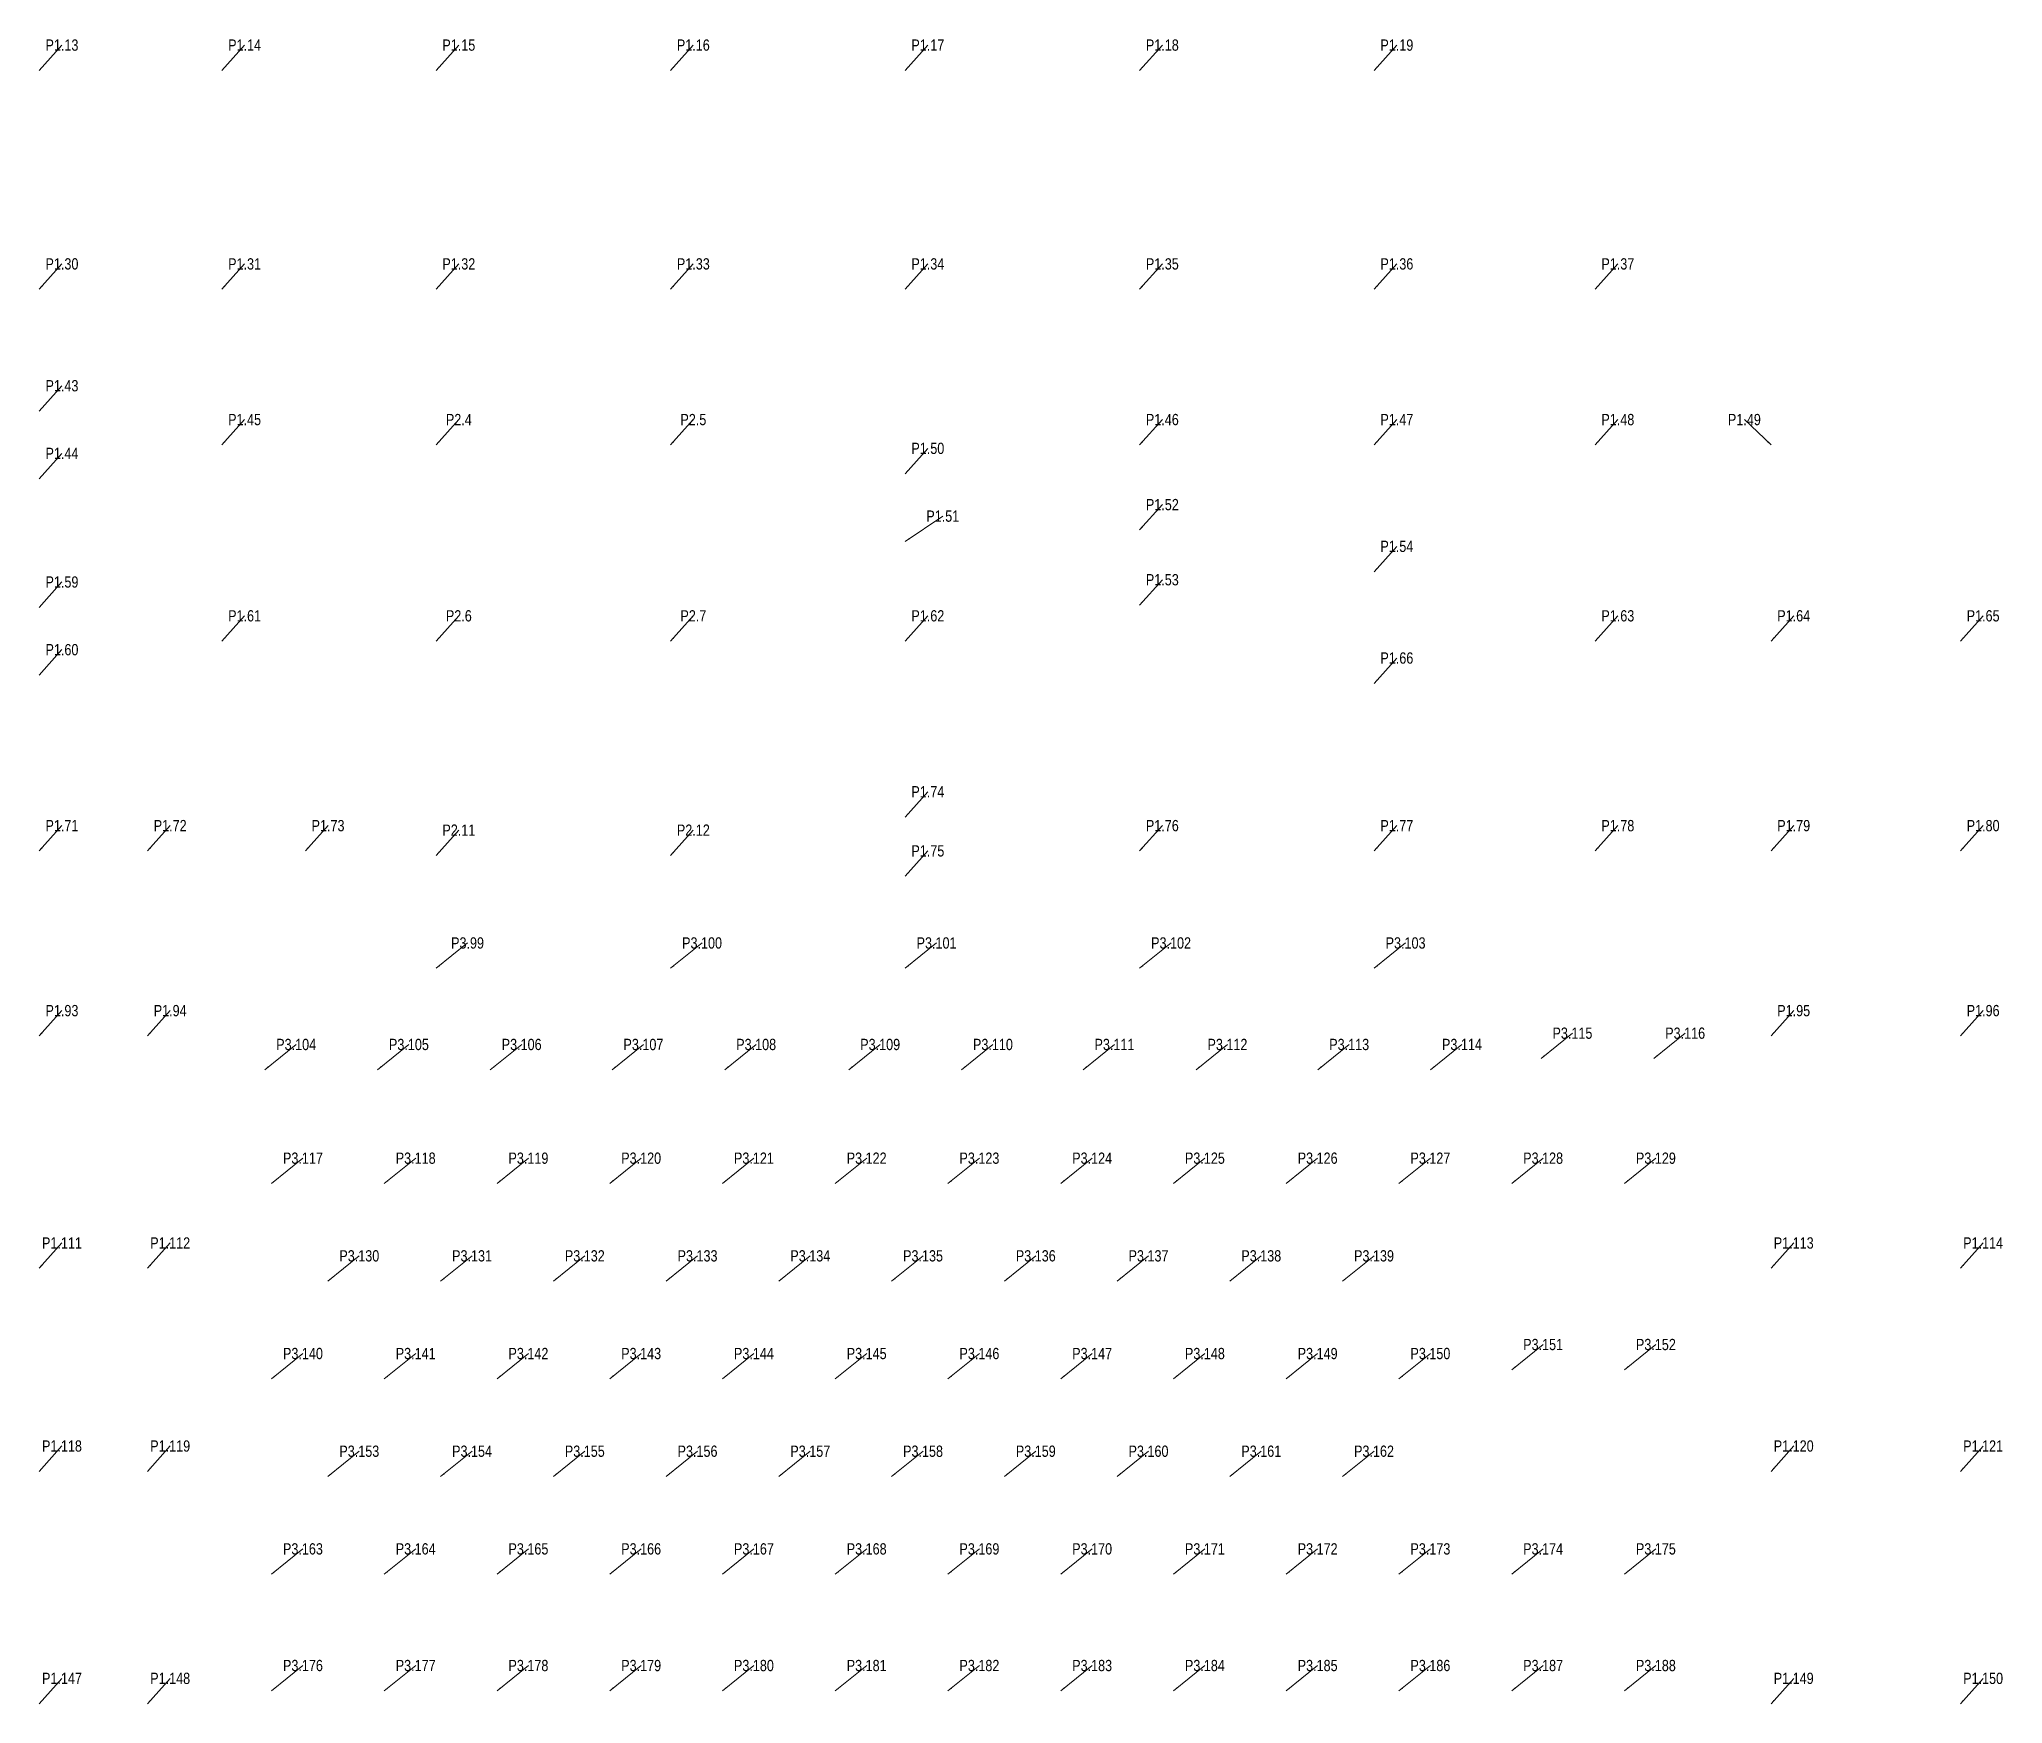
# Model space of a CAD drawing. Header units: millimetres. Extents: x -1281 to 209676, y -1281 to 87681.
# Drawn here: x 122600 to 209676, y 8900 to 82681 of the extents above; entities that cross this region are included whole.
import ezdxf
from ezdxf.enums import TextEntityAlignment as Align

# ---------------------------------------------------------------- set-up
doc = ezdxf.new("R2010")
doc.units = ezdxf.units.MM
doc.layers.get('Defpoints').update_dxf_attribs({"color": 151, "lineweight": 9})
for name, color, linetype, lineweight in [('NDC_S_ANNO', 7, 'Continuous', 20), ('NDC_S_DIM', 1, 'Continuous', 15), ('NDC_S_VN TEXT', 7, 'Continuous', 20)]:
    doc.layers.add(name, color=color, linetype=linetype, lineweight=lineweight)
doc.styles.add('ARIAL', font='arial.ttf', dxfattribs={"width": 0.8})
doc.styles.add('NDC_DIM', font='', dxfattribs={"width": 0.75})
doc.styles.get('NDC_DIM').set_extended_font_data('Dotum')
doc.dimstyles.new('NDC_dim_iso', dxfattribs={"dimtxt": 2.2, "dimasz": 1, "dimexe": 1.5, "dimexo": 2.5, "dimgap": 1, "dimtad": 1, "dimdec": 0, "dimzin": 0, "dimdsep": 46, "dimtxsty": 'NDC_DIM', "dimblk": 'DIMMARK', "dimcen": 0.09, "dimdle": 1.2, "dimclrd": 1, "dimclre": 1, "dimclrt": 3, "dimadec": 0, "dimazin": 0, "dimtfac": 1, "dimtdec": 0, "dimtix": 1, "dimtofl": 0, "dimtmove": 0, "dimatfit": 3, "dimfxl": 6, "dimfxlon": 1, "dimtolj": 1, "dimtzin": 0, "dimarcsym": 0})

# ---------------------------------------------------------------- blocks, each defined once
blk = doc.blocks.new('DIMMARK')
at = {"layer": 'NDC_S_DIM', "color": 1}
blk.add_line((-1.5, 0), (1, 0), dxfattribs=at)
at = {"layer": 'NDC_S_DIM', "color": 2, "const_width": 0.1}
blk.add_lwpolyline([(-0.42, -0.42), (0.42, 0.42)], dxfattribs=at)
blk = doc.blocks.new('*U185')
at = {"layer": 'NDC_S_ANNO', "ltscale": 0.8, "style": 'ARIAL', "width": 0.8}
blk.add_attdef('TEN', text='', height=2.5, dxfattribs=at).set_placement((5.03, 5.62), align=Align.MIDDLE_CENTER)
at = {"layer": 'NDC_S_ANNO', "ltscale": 0.8, "style": 'ARIAL', "width": 0.8, "flags": 1}
blk.add_attdef('CHU_THICH', text='', height=2.5, dxfattribs=at).set_placement((0, 0), align=Align.MIDDLE_CENTER)
at = {"layer": 'Defpoints'}
blk.add_leader([(0, 0), (5.03, 5.62)], dimstyle='NDC_dim_iso', override={"dimgap": 0.625, "dimtad": 0}, dxfattribs=at)
blk = doc.blocks.new('*U190')
at = {"layer": 'NDC_S_ANNO', "ltscale": 0.8, "style": 'ARIAL', "width": 0.8}
blk.add_attdef('TEN', text='', height=2.5, dxfattribs=at).set_placement((-5.91, 5.62), align=Align.MIDDLE_CENTER)
at = {"layer": 'NDC_S_ANNO', "ltscale": 0.8, "style": 'ARIAL', "width": 0.8, "flags": 1}
blk.add_attdef('CHU_THICH', text='', height=2.5, dxfattribs=at).set_placement((0, 0), align=Align.MIDDLE_CENTER)
at = {"layer": 'Defpoints'}
blk.add_leader([(0, 0), (-5.91, 5.62)], dimstyle='NDC_dim_iso', override={"dimgap": 0.625, "dimtad": 0}, dxfattribs=at)
blk = doc.blocks.new('*U191')
at = {"layer": 'NDC_S_ANNO', "ltscale": 0.8, "style": 'ARIAL', "width": 0.8}
blk.add_attdef('TEN', text='', height=2.5, dxfattribs=at).set_placement((8.34, 5.62), align=Align.MIDDLE_CENTER)
at = {"layer": 'NDC_S_ANNO', "ltscale": 0.8, "style": 'ARIAL', "width": 0.8, "flags": 1}
blk.add_attdef('CHU_THICH', text='', height=2.5, dxfattribs=at).set_placement((0, 0), align=Align.MIDDLE_CENTER)
at = {"layer": 'Defpoints'}
blk.add_leader([(0, 0), (8.34, 5.62)], dimstyle='NDC_dim_iso', override={"dimgap": 0.625, "dimtad": 0}, dxfattribs=at)
blk = doc.blocks.new('*U187')
at = {"layer": 'NDC_S_ANNO', "ltscale": 0.8, "style": 'ARIAL', "width": 0.8}
blk.add_attdef('TEN', text='', height=2.5, dxfattribs=at).set_placement((6.97, 5.62), align=Align.MIDDLE_CENTER)
at = {"layer": 'NDC_S_ANNO', "ltscale": 0.8, "style": 'ARIAL', "width": 0.8, "flags": 1}
blk.add_attdef('CHU_THICH', text='', height=2.5, dxfattribs=at).set_placement((0, 0), align=Align.MIDDLE_CENTER)
at = {"layer": 'Defpoints'}
blk.add_leader([(0, 0), (6.97, 5.62)], dimstyle='NDC_dim_iso', override={"dimgap": 0.625, "dimtad": 0}, dxfattribs=at)

msp = doc.modelspace()

# ---------------------------------------------------------------- block references
at = {"layer": 'NDC_S_VN TEXT', "xscale": 200, "yscale": 200, "zscale": 200}
for name, p, values in [('*U185', (122600, 81300), {'TEN': 'P1.13'}), ('*U185', (130700, 81300), {'TEN': 'P1.14'}), ('*U185', (140200, 81300), {'TEN': 'P1.15'}), ('*U185', (150600, 81300), {'TEN': 'P1.16'}), ('*U185', (161000, 81300), {'TEN': 'P1.17'}), ('*U185', (171400, 81300), {'TEN': 'P1.18'}), ('*U185', (181800, 81300), {'TEN': 'P1.19'}), ('*U185', (122600, 71600), {'TEN': 'P1.30'}), ('*U185', (130700, 71600), {'TEN': 'P1.31'}), ('*U185', (140200, 71600), {'TEN': 'P1.32'}), ('*U185', (150600, 71600), {'TEN': 'P1.33'}), ('*U185', (161000, 71600), {'TEN': 'P1.34'}), ('*U185', (171400, 71600), {'TEN': 'P1.35'}), ('*U185', (181800, 71600), {'TEN': 'P1.36'}), ('*U185', (191600, 71600), {'TEN': 'P1.37'}), ('*U185', (122600, 66200), {'TEN': 'P1.43'}), ('*U185', (130700, 64700), {'TEN': 'P1.45'}), ('*U185', (171400, 64700), {'TEN': 'P1.46'}), ('*U185', (181800, 64700), {'TEN': 'P1.47'}), ('*U185', (191600, 64700), {'TEN': 'P1.48'}), ('*U190', (199400, 64700), {'TEN': 'P1.49'}), ('*U185', (122600, 63200), {'TEN': 'P1.44'}), ('*U185', (161000, 63424), {'TEN': 'P1.50'}), ('*U185', (171400, 60930), {'TEN': 'P1.52'}), ('*U191', (161000, 60420), {'TEN': 'P1.51'}), ('*U185', (181800, 59080), {'TEN': 'P1.54'}), ('*U185', (122600, 57500), {'TEN': 'P1.59'}), ('*U185', (171400, 57600), {'TEN': 'P1.53'}), ('*U185', (130700, 56000), {'TEN': 'P1.61'}), ('*U185', (161000, 56000), {'TEN': 'P1.62'}), ('*U185', (191600, 56000), {'TEN': 'P1.63'}), ('*U185', (199400, 56000), {'TEN': 'P1.64'}), ('*U185', (207800, 56000), {'TEN': 'P1.65'}), ('*U185', (122600, 54500), {'TEN': 'P1.60'}), ('*U185', (181800, 54130), {'TEN': 'P1.66'}), ('*U185', (161000, 48200), {'TEN': 'P1.74'}), ('*U185', (122600, 46700), {'TEN': 'P1.71'}), ('*U185', (127400, 46700), {'TEN': 'P1.72'}), ('*U185', (134400, 46700), {'TEN': 'P1.73'}), ('*U185', (171400, 46700), {'TEN': 'P1.76'}), ('*U185', (181800, 46700), {'TEN': 'P1.77'}), ('*U185', (191600, 46700), {'TEN': 'P1.78'}), ('*U185', (199400, 46700), {'TEN': 'P1.79'}), ('*U185', (207800, 46700), {'TEN': 'P1.80'}), ('*U185', (161000, 45580), {'TEN': 'P1.75'}), ('*U185', (122600, 38500), {'TEN': 'P1.93'}), ('*U185', (127400, 38500), {'TEN': 'P1.94'}), ('*U185', (199400, 38500), {'TEN': 'P1.95'}), ('*U185', (207800, 38500), {'TEN': 'P1.96'}), ('*U185', (122600, 28200), {'TEN': 'P1.111'}), ('*U185', (127400, 28200), {'TEN': 'P1.112'}), ('*U185', (199400, 28200), {'TEN': 'P1.113'}), ('*U185', (207800, 28200), {'TEN': 'P1.114'}), ('*U185', (122600, 19200), {'TEN': 'P1.118'}), ('*U185', (127400, 19200), {'TEN': 'P1.119'}), ('*U185', (199400, 19200), {'TEN': 'P1.120'}), ('*U185', (207800, 19198), {'TEN': 'P1.121'}), ('*U185', (122600, 8900), {'TEN': 'P1.147'}), ('*U185', (127400, 8900), {'TEN': 'P1.148'}), ('*U185', (199400, 8900), {'TEN': 'P1.149'}), ('*U185', (207800, 8900), {'TEN': 'P1.150'})]:
    msp.add_blockref(name, p, dxfattribs=at).add_auto_attribs(values)
at = {"layer": 'NDC_S_VN TEXT'}
ref = msp.add_blockref('*U185', (140200, 64700), dxfattribs=dict(at, xscale=200, yscale=200, zscale=200))
ref.add_attrib('TEN', 'P2.4', dxfattribs={"layer": 'NDC_S_ANNO', "color": 3, "ltscale": 0.8, "height": 500, "style": 'ARIAL', "width": 0.8}).set_placement((141207, 65823), align=Align.MIDDLE_CENTER)
ref = msp.add_blockref('*U185', (150600, 64700), dxfattribs=dict(at, xscale=200, yscale=200, zscale=200))
ref.add_attrib('TEN', 'P2.5', dxfattribs={"layer": 'NDC_S_ANNO', "color": 3, "ltscale": 0.8, "height": 500, "style": 'ARIAL', "width": 0.8}).set_placement((151607, 65823), align=Align.MIDDLE_CENTER)
ref = msp.add_blockref('*U185', (140200, 56000), dxfattribs=dict(at, xscale=200, yscale=200, zscale=200))
ref.add_attrib('TEN', 'P2.6', dxfattribs={"layer": 'NDC_S_ANNO', "color": 3, "ltscale": 0.8, "height": 500, "style": 'ARIAL', "width": 0.8}).set_placement((141207, 57123), align=Align.MIDDLE_CENTER)
ref = msp.add_blockref('*U185', (150600, 56000), dxfattribs=dict(at, xscale=200, yscale=200, zscale=200))
ref.add_attrib('TEN', 'P2.7', dxfattribs={"layer": 'NDC_S_ANNO', "color": 3, "ltscale": 0.8, "height": 500, "style": 'ARIAL', "width": 0.8}).set_placement((151607, 57123), align=Align.MIDDLE_CENTER)
ref = msp.add_blockref('*U185', (140200, 46500), dxfattribs=dict(at, xscale=200, yscale=200, zscale=200))
ref.add_attrib('TEN', 'P2.11', dxfattribs={"layer": 'NDC_S_ANNO', "color": 3, "ltscale": 0.8, "height": 500, "style": 'ARIAL', "width": 0.8}).set_placement((141207, 47623), align=Align.MIDDLE_CENTER)
ref = msp.add_blockref('*U185', (150600, 46500), dxfattribs=dict(at, xscale=200, yscale=200, zscale=200))
ref.add_attrib('TEN', 'P2.12', dxfattribs={"layer": 'NDC_S_ANNO', "color": 3, "ltscale": 0.8, "height": 500, "style": 'ARIAL', "width": 0.8}).set_placement((151607, 47623), align=Align.MIDDLE_CENTER)
ref = msp.add_blockref('*U187', (140200, 41500), dxfattribs=dict(at, xscale=200, yscale=200, zscale=200))
ref.add_attrib('TEN', 'P3.99', dxfattribs={"layer": 'NDC_S_ANNO', "color": 6, "ltscale": 0.8, "height": 500, "style": 'ARIAL', "width": 0.8}).set_placement((141593, 42623), align=Align.MIDDLE_CENTER)
ref = msp.add_blockref('*U187', (150600, 41500), dxfattribs=dict(at, xscale=200, yscale=200, zscale=200))
ref.add_attrib('TEN', 'P3.100', dxfattribs={"layer": 'NDC_S_ANNO', "color": 6, "ltscale": 0.8, "height": 500, "style": 'ARIAL', "width": 0.8}).set_placement((151993, 42623), align=Align.MIDDLE_CENTER)
ref = msp.add_blockref('*U187', (161000, 41500), dxfattribs=dict(at, xscale=200, yscale=200, zscale=200))
ref.add_attrib('TEN', 'P3.101', dxfattribs={"layer": 'NDC_S_ANNO', "color": 6, "ltscale": 0.8, "height": 500, "style": 'ARIAL', "width": 0.8}).set_placement((162393, 42623), align=Align.MIDDLE_CENTER)
ref = msp.add_blockref('*U187', (171400, 41500), dxfattribs=dict(at, xscale=200, yscale=200, zscale=200))
ref.add_attrib('TEN', 'P3.102', dxfattribs={"layer": 'NDC_S_ANNO', "color": 6, "ltscale": 0.8, "height": 500, "style": 'ARIAL', "width": 0.8}).set_placement((172793, 42623), align=Align.MIDDLE_CENTER)
ref = msp.add_blockref('*U187', (181800, 41500), dxfattribs=dict(at, xscale=200, yscale=200, zscale=200))
ref.add_attrib('TEN', 'P3.103', dxfattribs={"layer": 'NDC_S_ANNO', "color": 6, "ltscale": 0.8, "height": 500, "style": 'ARIAL', "width": 0.8}).set_placement((183193, 42623), align=Align.MIDDLE_CENTER)
ref = msp.add_blockref('*U187', (132600, 37000), dxfattribs=dict(at, xscale=200, yscale=200, zscale=200))
ref.add_attrib('TEN', 'P3.104', dxfattribs={"layer": 'NDC_S_ANNO', "color": 6, "ltscale": 0.8, "height": 500, "style": 'ARIAL', "width": 0.8}).set_placement((133993, 38123), align=Align.MIDDLE_CENTER)
ref = msp.add_blockref('*U187', (137600, 37000), dxfattribs=dict(at, xscale=200, yscale=200, zscale=200))
ref.add_attrib('TEN', 'P3.105', dxfattribs={"layer": 'NDC_S_ANNO', "color": 6, "ltscale": 0.8, "height": 500, "style": 'ARIAL', "width": 0.8}).set_placement((138993, 38123), align=Align.MIDDLE_CENTER)
ref = msp.add_blockref('*U187', (142600, 37000), dxfattribs=dict(at, xscale=200, yscale=200, zscale=200))
ref.add_attrib('TEN', 'P3.106', dxfattribs={"layer": 'NDC_S_ANNO', "color": 6, "ltscale": 0.8, "height": 500, "style": 'ARIAL', "width": 0.8}).set_placement((143993, 38123), align=Align.MIDDLE_CENTER)
ref = msp.add_blockref('*U187', (148000, 37000), dxfattribs=dict(at, xscale=200, yscale=200, zscale=200))
ref.add_attrib('TEN', 'P3.107', dxfattribs={"layer": 'NDC_S_ANNO', "color": 6, "ltscale": 0.8, "height": 500, "style": 'ARIAL', "width": 0.8}).set_placement((149393, 38123), align=Align.MIDDLE_CENTER)
ref = msp.add_blockref('*U187', (153000, 37000), dxfattribs=dict(at, xscale=200, yscale=200, zscale=200))
ref.add_attrib('TEN', 'P3.108', dxfattribs={"layer": 'NDC_S_ANNO', "color": 6, "ltscale": 0.8, "height": 500, "style": 'ARIAL', "width": 0.8}).set_placement((154393, 38123), align=Align.MIDDLE_CENTER)
ref = msp.add_blockref('*U187', (158500, 37000), dxfattribs=dict(at, xscale=200, yscale=200, zscale=200))
ref.add_attrib('TEN', 'P3.109', dxfattribs={"layer": 'NDC_S_ANNO', "color": 6, "ltscale": 0.8, "height": 500, "style": 'ARIAL', "width": 0.8}).set_placement((159893, 38123), align=Align.MIDDLE_CENTER)
ref = msp.add_blockref('*U187', (163500, 37000), dxfattribs=dict(at, xscale=200, yscale=200, zscale=200))
ref.add_attrib('TEN', 'P3.110', dxfattribs={"layer": 'NDC_S_ANNO', "color": 6, "ltscale": 0.8, "height": 500, "style": 'ARIAL', "width": 0.8}).set_placement((164893, 38123), align=Align.MIDDLE_CENTER)
ref = msp.add_blockref('*U187', (168890, 37000), dxfattribs=dict(at, xscale=200, yscale=200, zscale=200))
ref.add_attrib('TEN', 'P3.111', dxfattribs={"layer": 'NDC_S_ANNO', "color": 6, "ltscale": 0.8, "height": 500, "style": 'ARIAL', "width": 0.8}).set_placement((170283, 38123), align=Align.MIDDLE_CENTER)
ref = msp.add_blockref('*U187', (173900, 37000), dxfattribs=dict(at, xscale=200, yscale=200, zscale=200))
ref.add_attrib('TEN', 'P3.112', dxfattribs={"layer": 'NDC_S_ANNO', "color": 6, "ltscale": 0.8, "height": 500, "style": 'ARIAL', "width": 0.8}).set_placement((175293, 38123), align=Align.MIDDLE_CENTER)
ref = msp.add_blockref('*U187', (179300, 37000), dxfattribs=dict(at, xscale=200, yscale=200, zscale=200))
ref.add_attrib('TEN', 'P3.113', dxfattribs={"layer": 'NDC_S_ANNO', "color": 6, "ltscale": 0.8, "height": 500, "style": 'ARIAL', "width": 0.8}).set_placement((180693, 38123), align=Align.MIDDLE_CENTER)
ref = msp.add_blockref('*U187', (184300, 37000), dxfattribs=dict(at, xscale=200, yscale=200, zscale=200))
ref.add_attrib('TEN', 'P3.114', dxfattribs={"layer": 'NDC_S_ANNO', "color": 6, "ltscale": 0.8, "height": 500, "style": 'ARIAL', "width": 0.8}).set_placement((185693, 38123), align=Align.MIDDLE_CENTER)
ref = msp.add_blockref('*U187', (189200, 37500), dxfattribs=dict(at, xscale=200, yscale=200, zscale=200))
ref.add_attrib('TEN', 'P3.115', dxfattribs={"layer": 'NDC_S_ANNO', "color": 6, "ltscale": 0.8, "height": 500, "style": 'ARIAL', "width": 0.8}).set_placement((190593, 38623), align=Align.MIDDLE_CENTER)
ref = msp.add_blockref('*U187', (194200, 37500), dxfattribs=dict(at, xscale=200, yscale=200, zscale=200))
ref.add_attrib('TEN', 'P3.116', dxfattribs={"layer": 'NDC_S_ANNO', "color": 6, "ltscale": 0.8, "height": 500, "style": 'ARIAL', "width": 0.8}).set_placement((195593, 38623), align=Align.MIDDLE_CENTER)
ref = msp.add_blockref('*U187', (132900, 31960), dxfattribs=dict(at, xscale=200, yscale=200, zscale=200))
ref.add_attrib('TEN', 'P3.117', dxfattribs={"layer": 'NDC_S_ANNO', "color": 6, "ltscale": 0.8, "height": 500, "style": 'ARIAL', "width": 0.8}).set_placement((134293, 33083), align=Align.MIDDLE_CENTER)
ref = msp.add_blockref('*U187', (137900, 31960), dxfattribs=dict(at, xscale=200, yscale=200, zscale=200))
ref.add_attrib('TEN', 'P3.118', dxfattribs={"layer": 'NDC_S_ANNO', "color": 6, "ltscale": 0.8, "height": 500, "style": 'ARIAL', "width": 0.8}).set_placement((139293, 33083), align=Align.MIDDLE_CENTER)
ref = msp.add_blockref('*U187', (142900, 31960), dxfattribs=dict(at, xscale=200, yscale=200, zscale=200))
ref.add_attrib('TEN', 'P3.119', dxfattribs={"layer": 'NDC_S_ANNO', "color": 6, "ltscale": 0.8, "height": 500, "style": 'ARIAL', "width": 0.8}).set_placement((144293, 33083), align=Align.MIDDLE_CENTER)
ref = msp.add_blockref('*U187', (147900, 31960), dxfattribs=dict(at, xscale=200, yscale=200, zscale=200))
ref.add_attrib('TEN', 'P3.120', dxfattribs={"layer": 'NDC_S_ANNO', "color": 6, "ltscale": 0.8, "height": 500, "style": 'ARIAL', "width": 0.8}).set_placement((149293, 33083), align=Align.MIDDLE_CENTER)
ref = msp.add_blockref('*U187', (152900, 31960), dxfattribs=dict(at, xscale=200, yscale=200, zscale=200))
ref.add_attrib('TEN', 'P3.121', dxfattribs={"layer": 'NDC_S_ANNO', "color": 6, "ltscale": 0.8, "height": 500, "style": 'ARIAL', "width": 0.8}).set_placement((154293, 33083), align=Align.MIDDLE_CENTER)
ref = msp.add_blockref('*U187', (157900, 31960), dxfattribs=dict(at, xscale=200, yscale=200, zscale=200))
ref.add_attrib('TEN', 'P3.122', dxfattribs={"layer": 'NDC_S_ANNO', "color": 6, "ltscale": 0.8, "height": 500, "style": 'ARIAL', "width": 0.8}).set_placement((159293, 33083), align=Align.MIDDLE_CENTER)
ref = msp.add_blockref('*U187', (162900, 31960), dxfattribs=dict(at, xscale=200, yscale=200, zscale=200))
ref.add_attrib('TEN', 'P3.123', dxfattribs={"layer": 'NDC_S_ANNO', "color": 6, "ltscale": 0.8, "height": 500, "style": 'ARIAL', "width": 0.8}).set_placement((164293, 33083), align=Align.MIDDLE_CENTER)
ref = msp.add_blockref('*U187', (167900, 31960), dxfattribs=dict(at, xscale=200, yscale=200, zscale=200))
ref.add_attrib('TEN', 'P3.124', dxfattribs={"layer": 'NDC_S_ANNO', "color": 6, "ltscale": 0.8, "height": 500, "style": 'ARIAL', "width": 0.8}).set_placement((169293, 33083), align=Align.MIDDLE_CENTER)
ref = msp.add_blockref('*U187', (172900, 31960), dxfattribs=dict(at, xscale=200, yscale=200, zscale=200))
ref.add_attrib('TEN', 'P3.125', dxfattribs={"layer": 'NDC_S_ANNO', "color": 6, "ltscale": 0.8, "height": 500, "style": 'ARIAL', "width": 0.8}).set_placement((174293, 33083), align=Align.MIDDLE_CENTER)
ref = msp.add_blockref('*U187', (177900, 31960), dxfattribs=dict(at, xscale=200, yscale=200, zscale=200))
ref.add_attrib('TEN', 'P3.126', dxfattribs={"layer": 'NDC_S_ANNO', "color": 6, "ltscale": 0.8, "height": 500, "style": 'ARIAL', "width": 0.8}).set_placement((179293, 33083), align=Align.MIDDLE_CENTER)
ref = msp.add_blockref('*U187', (182900, 31960), dxfattribs=dict(at, xscale=200, yscale=200, zscale=200))
ref.add_attrib('TEN', 'P3.127', dxfattribs={"layer": 'NDC_S_ANNO', "color": 6, "ltscale": 0.8, "height": 500, "style": 'ARIAL', "width": 0.8}).set_placement((184293, 33083), align=Align.MIDDLE_CENTER)
ref = msp.add_blockref('*U187', (187900, 31960), dxfattribs=dict(at, xscale=200, yscale=200, zscale=200))
ref.add_attrib('TEN', 'P3.128', dxfattribs={"layer": 'NDC_S_ANNO', "color": 6, "ltscale": 0.8, "height": 500, "style": 'ARIAL', "width": 0.8}).set_placement((189293, 33083), align=Align.MIDDLE_CENTER)
ref = msp.add_blockref('*U187', (192900, 31960), dxfattribs=dict(at, xscale=200, yscale=200, zscale=200))
ref.add_attrib('TEN', 'P3.129', dxfattribs={"layer": 'NDC_S_ANNO', "color": 6, "ltscale": 0.8, "height": 500, "style": 'ARIAL', "width": 0.8}).set_placement((194293, 33083), align=Align.MIDDLE_CENTER)
ref = msp.add_blockref('*U187', (135400, 27630), dxfattribs=dict(at, xscale=200, yscale=200, zscale=200))
ref.add_attrib('TEN', 'P3.130', dxfattribs={"layer": 'NDC_S_ANNO', "color": 6, "ltscale": 0.8, "height": 500, "style": 'ARIAL', "width": 0.8}).set_placement((136793, 28753), align=Align.MIDDLE_CENTER)
ref = msp.add_blockref('*U187', (140400, 27630), dxfattribs=dict(at, xscale=200, yscale=200, zscale=200))
ref.add_attrib('TEN', 'P3.131', dxfattribs={"layer": 'NDC_S_ANNO', "color": 6, "ltscale": 0.8, "height": 500, "style": 'ARIAL', "width": 0.8}).set_placement((141793, 28753), align=Align.MIDDLE_CENTER)
ref = msp.add_blockref('*U187', (145400, 27630), dxfattribs=dict(at, xscale=200, yscale=200, zscale=200))
ref.add_attrib('TEN', 'P3.132', dxfattribs={"layer": 'NDC_S_ANNO', "color": 6, "ltscale": 0.8, "height": 500, "style": 'ARIAL', "width": 0.8}).set_placement((146793, 28753), align=Align.MIDDLE_CENTER)
ref = msp.add_blockref('*U187', (150400, 27630), dxfattribs=dict(at, xscale=200, yscale=200, zscale=200))
ref.add_attrib('TEN', 'P3.133', dxfattribs={"layer": 'NDC_S_ANNO', "color": 6, "ltscale": 0.8, "height": 500, "style": 'ARIAL', "width": 0.8}).set_placement((151793, 28753), align=Align.MIDDLE_CENTER)
ref = msp.add_blockref('*U187', (155400, 27630), dxfattribs=dict(at, xscale=200, yscale=200, zscale=200))
ref.add_attrib('TEN', 'P3.134', dxfattribs={"layer": 'NDC_S_ANNO', "color": 6, "ltscale": 0.8, "height": 500, "style": 'ARIAL', "width": 0.8}).set_placement((156793, 28753), align=Align.MIDDLE_CENTER)
ref = msp.add_blockref('*U187', (160400, 27630), dxfattribs=dict(at, xscale=200, yscale=200, zscale=200))
ref.add_attrib('TEN', 'P3.135', dxfattribs={"layer": 'NDC_S_ANNO', "color": 6, "ltscale": 0.8, "height": 500, "style": 'ARIAL', "width": 0.8}).set_placement((161793, 28753), align=Align.MIDDLE_CENTER)
ref = msp.add_blockref('*U187', (165400, 27630), dxfattribs=dict(at, xscale=200, yscale=200, zscale=200))
ref.add_attrib('TEN', 'P3.136', dxfattribs={"layer": 'NDC_S_ANNO', "color": 6, "ltscale": 0.8, "height": 500, "style": 'ARIAL', "width": 0.8}).set_placement((166793, 28753), align=Align.MIDDLE_CENTER)
ref = msp.add_blockref('*U187', (170400, 27630), dxfattribs=dict(at, xscale=200, yscale=200, zscale=200))
ref.add_attrib('TEN', 'P3.137', dxfattribs={"layer": 'NDC_S_ANNO', "color": 6, "ltscale": 0.8, "height": 500, "style": 'ARIAL', "width": 0.8}).set_placement((171793, 28753), align=Align.MIDDLE_CENTER)
ref = msp.add_blockref('*U187', (175400, 27630), dxfattribs=dict(at, xscale=200, yscale=200, zscale=200))
ref.add_attrib('TEN', 'P3.138', dxfattribs={"layer": 'NDC_S_ANNO', "color": 6, "ltscale": 0.8, "height": 500, "style": 'ARIAL', "width": 0.8}).set_placement((176793, 28753), align=Align.MIDDLE_CENTER)
ref = msp.add_blockref('*U187', (180400, 27630), dxfattribs=dict(at, xscale=200, yscale=200, zscale=200))
ref.add_attrib('TEN', 'P3.139', dxfattribs={"layer": 'NDC_S_ANNO', "color": 6, "ltscale": 0.8, "height": 500, "style": 'ARIAL', "width": 0.8}).set_placement((181793, 28753), align=Align.MIDDLE_CENTER)
ref = msp.add_blockref('*U187', (132900, 23300), dxfattribs=dict(at, xscale=200, yscale=200, zscale=200))
ref.add_attrib('TEN', 'P3.140', dxfattribs={"layer": 'NDC_S_ANNO', "color": 6, "ltscale": 0.8, "height": 500, "style": 'ARIAL', "width": 0.8}).set_placement((134293, 24423), align=Align.MIDDLE_CENTER)
ref = msp.add_blockref('*U187', (137900, 23300), dxfattribs=dict(at, xscale=200, yscale=200, zscale=200))
ref.add_attrib('TEN', 'P3.141', dxfattribs={"layer": 'NDC_S_ANNO', "color": 6, "ltscale": 0.8, "height": 500, "style": 'ARIAL', "width": 0.8}).set_placement((139293, 24423), align=Align.MIDDLE_CENTER)
ref = msp.add_blockref('*U187', (142900, 23300), dxfattribs=dict(at, xscale=200, yscale=200, zscale=200))
ref.add_attrib('TEN', 'P3.142', dxfattribs={"layer": 'NDC_S_ANNO', "color": 6, "ltscale": 0.8, "height": 500, "style": 'ARIAL', "width": 0.8}).set_placement((144293, 24423), align=Align.MIDDLE_CENTER)
ref = msp.add_blockref('*U187', (147900, 23300), dxfattribs=dict(at, xscale=200, yscale=200, zscale=200))
ref.add_attrib('TEN', 'P3.143', dxfattribs={"layer": 'NDC_S_ANNO', "color": 6, "ltscale": 0.8, "height": 500, "style": 'ARIAL', "width": 0.8}).set_placement((149293, 24423), align=Align.MIDDLE_CENTER)
ref = msp.add_blockref('*U187', (152900, 23300), dxfattribs=dict(at, xscale=200, yscale=200, zscale=200))
ref.add_attrib('TEN', 'P3.144', dxfattribs={"layer": 'NDC_S_ANNO', "color": 6, "ltscale": 0.8, "height": 500, "style": 'ARIAL', "width": 0.8}).set_placement((154293, 24423), align=Align.MIDDLE_CENTER)
ref = msp.add_blockref('*U187', (157900, 23300), dxfattribs=dict(at, xscale=200, yscale=200, zscale=200))
ref.add_attrib('TEN', 'P3.145', dxfattribs={"layer": 'NDC_S_ANNO', "color": 6, "ltscale": 0.8, "height": 500, "style": 'ARIAL', "width": 0.8}).set_placement((159293, 24423), align=Align.MIDDLE_CENTER)
ref = msp.add_blockref('*U187', (162900, 23300), dxfattribs=dict(at, xscale=200, yscale=200, zscale=200))
ref.add_attrib('TEN', 'P3.146', dxfattribs={"layer": 'NDC_S_ANNO', "color": 6, "ltscale": 0.8, "height": 500, "style": 'ARIAL', "width": 0.8}).set_placement((164293, 24423), align=Align.MIDDLE_CENTER)
ref = msp.add_blockref('*U187', (167900, 23300), dxfattribs=dict(at, xscale=200, yscale=200, zscale=200))
ref.add_attrib('TEN', 'P3.147', dxfattribs={"layer": 'NDC_S_ANNO', "color": 6, "ltscale": 0.8, "height": 500, "style": 'ARIAL', "width": 0.8}).set_placement((169293, 24423), align=Align.MIDDLE_CENTER)
ref = msp.add_blockref('*U187', (172900, 23300), dxfattribs=dict(at, xscale=200, yscale=200, zscale=200))
ref.add_attrib('TEN', 'P3.148', dxfattribs={"layer": 'NDC_S_ANNO', "color": 6, "ltscale": 0.8, "height": 500, "style": 'ARIAL', "width": 0.8}).set_placement((174293, 24423), align=Align.MIDDLE_CENTER)
ref = msp.add_blockref('*U187', (177900, 23300), dxfattribs=dict(at, xscale=200, yscale=200, zscale=200))
ref.add_attrib('TEN', 'P3.149', dxfattribs={"layer": 'NDC_S_ANNO', "color": 6, "ltscale": 0.8, "height": 500, "style": 'ARIAL', "width": 0.8}).set_placement((179293, 24423), align=Align.MIDDLE_CENTER)
ref = msp.add_blockref('*U187', (182900, 23300), dxfattribs=dict(at, xscale=200, yscale=200, zscale=200))
ref.add_attrib('TEN', 'P3.150', dxfattribs={"layer": 'NDC_S_ANNO', "color": 6, "ltscale": 0.8, "height": 500, "style": 'ARIAL', "width": 0.8}).set_placement((184293, 24423), align=Align.MIDDLE_CENTER)
ref = msp.add_blockref('*U187', (187900, 23700), dxfattribs=dict(at, xscale=200, yscale=200, zscale=200))
ref.add_attrib('TEN', 'P3.151', dxfattribs={"layer": 'NDC_S_ANNO', "color": 6, "ltscale": 0.8, "height": 500, "style": 'ARIAL', "width": 0.8}).set_placement((189293, 24823), align=Align.MIDDLE_CENTER)
ref = msp.add_blockref('*U187', (192900, 23700), dxfattribs=dict(at, xscale=200, yscale=200, zscale=200))
ref.add_attrib('TEN', 'P3.152', dxfattribs={"layer": 'NDC_S_ANNO', "color": 6, "ltscale": 0.8, "height": 500, "style": 'ARIAL', "width": 0.8}).set_placement((194293, 24823), align=Align.MIDDLE_CENTER)
ref = msp.add_blockref('*U187', (135400, 18970), dxfattribs=dict(at, xscale=200, yscale=200, zscale=200))
ref.add_attrib('TEN', 'P3.153', dxfattribs={"layer": 'NDC_S_ANNO', "color": 6, "ltscale": 0.8, "height": 500, "style": 'ARIAL', "width": 0.8}).set_placement((136793, 20093), align=Align.MIDDLE_CENTER)
ref = msp.add_blockref('*U187', (140400, 18970), dxfattribs=dict(at, xscale=200, yscale=200, zscale=200))
ref.add_attrib('TEN', 'P3.154', dxfattribs={"layer": 'NDC_S_ANNO', "color": 6, "ltscale": 0.8, "height": 500, "style": 'ARIAL', "width": 0.8}).set_placement((141793, 20093), align=Align.MIDDLE_CENTER)
ref = msp.add_blockref('*U187', (145400, 18970), dxfattribs=dict(at, xscale=200, yscale=200, zscale=200))
ref.add_attrib('TEN', 'P3.155', dxfattribs={"layer": 'NDC_S_ANNO', "color": 6, "ltscale": 0.8, "height": 500, "style": 'ARIAL', "width": 0.8}).set_placement((146793, 20093), align=Align.MIDDLE_CENTER)
ref = msp.add_blockref('*U187', (150400, 18970), dxfattribs=dict(at, xscale=200, yscale=200, zscale=200))
ref.add_attrib('TEN', 'P3.156', dxfattribs={"layer": 'NDC_S_ANNO', "color": 6, "ltscale": 0.8, "height": 500, "style": 'ARIAL', "width": 0.8}).set_placement((151793, 20093), align=Align.MIDDLE_CENTER)
ref = msp.add_blockref('*U187', (155400, 18970), dxfattribs=dict(at, xscale=200, yscale=200, zscale=200))
ref.add_attrib('TEN', 'P3.157', dxfattribs={"layer": 'NDC_S_ANNO', "color": 6, "ltscale": 0.8, "height": 500, "style": 'ARIAL', "width": 0.8}).set_placement((156793, 20093), align=Align.MIDDLE_CENTER)
ref = msp.add_blockref('*U187', (160400, 18970), dxfattribs=dict(at, xscale=200, yscale=200, zscale=200))
ref.add_attrib('TEN', 'P3.158', dxfattribs={"layer": 'NDC_S_ANNO', "color": 6, "ltscale": 0.8, "height": 500, "style": 'ARIAL', "width": 0.8}).set_placement((161793, 20093), align=Align.MIDDLE_CENTER)
ref = msp.add_blockref('*U187', (165400, 18970), dxfattribs=dict(at, xscale=200, yscale=200, zscale=200))
ref.add_attrib('TEN', 'P3.159', dxfattribs={"layer": 'NDC_S_ANNO', "color": 6, "ltscale": 0.8, "height": 500, "style": 'ARIAL', "width": 0.8}).set_placement((166793, 20093), align=Align.MIDDLE_CENTER)
ref = msp.add_blockref('*U187', (170400, 18970), dxfattribs=dict(at, xscale=200, yscale=200, zscale=200))
ref.add_attrib('TEN', 'P3.160', dxfattribs={"layer": 'NDC_S_ANNO', "color": 6, "ltscale": 0.8, "height": 500, "style": 'ARIAL', "width": 0.8}).set_placement((171793, 20093), align=Align.MIDDLE_CENTER)
ref = msp.add_blockref('*U187', (175400, 18970), dxfattribs=dict(at, xscale=200, yscale=200, zscale=200))
ref.add_attrib('TEN', 'P3.161', dxfattribs={"layer": 'NDC_S_ANNO', "color": 6, "ltscale": 0.8, "height": 500, "style": 'ARIAL', "width": 0.8}).set_placement((176793, 20093), align=Align.MIDDLE_CENTER)
ref = msp.add_blockref('*U187', (180400, 18970), dxfattribs=dict(at, xscale=200, yscale=200, zscale=200))
ref.add_attrib('TEN', 'P3.162', dxfattribs={"layer": 'NDC_S_ANNO', "color": 6, "ltscale": 0.8, "height": 500, "style": 'ARIAL', "width": 0.8}).set_placement((181793, 20093), align=Align.MIDDLE_CENTER)
ref = msp.add_blockref('*U187', (132900, 14640), dxfattribs=dict(at, xscale=200, yscale=200, zscale=200))
ref.add_attrib('TEN', 'P3.163', dxfattribs={"layer": 'NDC_S_ANNO', "color": 6, "ltscale": 0.8, "height": 500, "style": 'ARIAL', "width": 0.8}).set_placement((134293, 15763), align=Align.MIDDLE_CENTER)
ref = msp.add_blockref('*U187', (137900, 14640), dxfattribs=dict(at, xscale=200, yscale=200, zscale=200))
ref.add_attrib('TEN', 'P3.164', dxfattribs={"layer": 'NDC_S_ANNO', "color": 6, "ltscale": 0.8, "height": 500, "style": 'ARIAL', "width": 0.8}).set_placement((139293, 15763), align=Align.MIDDLE_CENTER)
ref = msp.add_blockref('*U187', (142900, 14640), dxfattribs=dict(at, xscale=200, yscale=200, zscale=200))
ref.add_attrib('TEN', 'P3.165', dxfattribs={"layer": 'NDC_S_ANNO', "color": 6, "ltscale": 0.8, "height": 500, "style": 'ARIAL', "width": 0.8}).set_placement((144293, 15763), align=Align.MIDDLE_CENTER)
ref = msp.add_blockref('*U187', (147900, 14640), dxfattribs=dict(at, xscale=200, yscale=200, zscale=200))
ref.add_attrib('TEN', 'P3.166', dxfattribs={"layer": 'NDC_S_ANNO', "color": 6, "ltscale": 0.8, "height": 500, "style": 'ARIAL', "width": 0.8}).set_placement((149293, 15763), align=Align.MIDDLE_CENTER)
ref = msp.add_blockref('*U187', (152900, 14640), dxfattribs=dict(at, xscale=200, yscale=200, zscale=200))
ref.add_attrib('TEN', 'P3.167', dxfattribs={"layer": 'NDC_S_ANNO', "color": 6, "ltscale": 0.8, "height": 500, "style": 'ARIAL', "width": 0.8}).set_placement((154293, 15763), align=Align.MIDDLE_CENTER)
ref = msp.add_blockref('*U187', (157900, 14640), dxfattribs=dict(at, xscale=200, yscale=200, zscale=200))
ref.add_attrib('TEN', 'P3.168', dxfattribs={"layer": 'NDC_S_ANNO', "color": 6, "ltscale": 0.8, "height": 500, "style": 'ARIAL', "width": 0.8}).set_placement((159293, 15763), align=Align.MIDDLE_CENTER)
ref = msp.add_blockref('*U187', (162900, 14640), dxfattribs=dict(at, xscale=200, yscale=200, zscale=200))
ref.add_attrib('TEN', 'P3.169', dxfattribs={"layer": 'NDC_S_ANNO', "color": 6, "ltscale": 0.8, "height": 500, "style": 'ARIAL', "width": 0.8}).set_placement((164293, 15763), align=Align.MIDDLE_CENTER)
ref = msp.add_blockref('*U187', (167900, 14640), dxfattribs=dict(at, xscale=200, yscale=200, zscale=200))
ref.add_attrib('TEN', 'P3.170', dxfattribs={"layer": 'NDC_S_ANNO', "color": 6, "ltscale": 0.8, "height": 500, "style": 'ARIAL', "width": 0.8}).set_placement((169293, 15763), align=Align.MIDDLE_CENTER)
ref = msp.add_blockref('*U187', (172900, 14640), dxfattribs=dict(at, xscale=200, yscale=200, zscale=200))
ref.add_attrib('TEN', 'P3.171', dxfattribs={"layer": 'NDC_S_ANNO', "color": 6, "ltscale": 0.8, "height": 500, "style": 'ARIAL', "width": 0.8}).set_placement((174293, 15763), align=Align.MIDDLE_CENTER)
ref = msp.add_blockref('*U187', (177900, 14640), dxfattribs=dict(at, xscale=200, yscale=200, zscale=200))
ref.add_attrib('TEN', 'P3.172', dxfattribs={"layer": 'NDC_S_ANNO', "color": 6, "ltscale": 0.8, "height": 500, "style": 'ARIAL', "width": 0.8}).set_placement((179293, 15763), align=Align.MIDDLE_CENTER)
ref = msp.add_blockref('*U187', (182900, 14640), dxfattribs=dict(at, xscale=200, yscale=200, zscale=200))
ref.add_attrib('TEN', 'P3.173', dxfattribs={"layer": 'NDC_S_ANNO', "color": 6, "ltscale": 0.8, "height": 500, "style": 'ARIAL', "width": 0.8}).set_placement((184293, 15763), align=Align.MIDDLE_CENTER)
ref = msp.add_blockref('*U187', (187900, 14640), dxfattribs=dict(at, xscale=200, yscale=200, zscale=200))
ref.add_attrib('TEN', 'P3.174', dxfattribs={"layer": 'NDC_S_ANNO', "color": 6, "ltscale": 0.8, "height": 500, "style": 'ARIAL', "width": 0.8}).set_placement((189293, 15763), align=Align.MIDDLE_CENTER)
ref = msp.add_blockref('*U187', (192900, 14640), dxfattribs=dict(at, xscale=200, yscale=200, zscale=200))
ref.add_attrib('TEN', 'P3.175', dxfattribs={"layer": 'NDC_S_ANNO', "color": 6, "ltscale": 0.8, "height": 500, "style": 'ARIAL', "width": 0.8}).set_placement((194293, 15763), align=Align.MIDDLE_CENTER)
ref = msp.add_blockref('*U187', (132900, 9470), dxfattribs=dict(at, xscale=200, yscale=200, zscale=200))
ref.add_attrib('TEN', 'P3.176', dxfattribs={"layer": 'NDC_S_ANNO', "color": 6, "ltscale": 0.8, "height": 500, "style": 'ARIAL', "width": 0.8}).set_placement((134293, 10593), align=Align.MIDDLE_CENTER)
ref = msp.add_blockref('*U187', (137900, 9470), dxfattribs=dict(at, xscale=200, yscale=200, zscale=200))
ref.add_attrib('TEN', 'P3.177', dxfattribs={"layer": 'NDC_S_ANNO', "color": 6, "ltscale": 0.8, "height": 500, "style": 'ARIAL', "width": 0.8}).set_placement((139293, 10593), align=Align.MIDDLE_CENTER)
ref = msp.add_blockref('*U187', (142900, 9470), dxfattribs=dict(at, xscale=200, yscale=200, zscale=200))
ref.add_attrib('TEN', 'P3.178', dxfattribs={"layer": 'NDC_S_ANNO', "color": 6, "ltscale": 0.8, "height": 500, "style": 'ARIAL', "width": 0.8}).set_placement((144293, 10593), align=Align.MIDDLE_CENTER)
ref = msp.add_blockref('*U187', (147900, 9470), dxfattribs=dict(at, xscale=200, yscale=200, zscale=200))
ref.add_attrib('TEN', 'P3.179', dxfattribs={"layer": 'NDC_S_ANNO', "color": 6, "ltscale": 0.8, "height": 500, "style": 'ARIAL', "width": 0.8}).set_placement((149293, 10593), align=Align.MIDDLE_CENTER)
ref = msp.add_blockref('*U187', (152900, 9470), dxfattribs=dict(at, xscale=200, yscale=200, zscale=200))
ref.add_attrib('TEN', 'P3.180', dxfattribs={"layer": 'NDC_S_ANNO', "color": 6, "ltscale": 0.8, "height": 500, "style": 'ARIAL', "width": 0.8}).set_placement((154293, 10593), align=Align.MIDDLE_CENTER)
ref = msp.add_blockref('*U187', (157900, 9470), dxfattribs=dict(at, xscale=200, yscale=200, zscale=200))
ref.add_attrib('TEN', 'P3.181', dxfattribs={"layer": 'NDC_S_ANNO', "color": 6, "ltscale": 0.8, "height": 500, "style": 'ARIAL', "width": 0.8}).set_placement((159293, 10593), align=Align.MIDDLE_CENTER)
ref = msp.add_blockref('*U187', (162900, 9470), dxfattribs=dict(at, xscale=200, yscale=200, zscale=200))
ref.add_attrib('TEN', 'P3.182', dxfattribs={"layer": 'NDC_S_ANNO', "color": 6, "ltscale": 0.8, "height": 500, "style": 'ARIAL', "width": 0.8}).set_placement((164293, 10593), align=Align.MIDDLE_CENTER)
ref = msp.add_blockref('*U187', (167900, 9470), dxfattribs=dict(at, xscale=200, yscale=200, zscale=200))
ref.add_attrib('TEN', 'P3.183', dxfattribs={"layer": 'NDC_S_ANNO', "color": 6, "ltscale": 0.8, "height": 500, "style": 'ARIAL', "width": 0.8}).set_placement((169293, 10593), align=Align.MIDDLE_CENTER)
ref = msp.add_blockref('*U187', (172900, 9470), dxfattribs=dict(at, xscale=200, yscale=200, zscale=200))
ref.add_attrib('TEN', 'P3.184', dxfattribs={"layer": 'NDC_S_ANNO', "color": 6, "ltscale": 0.8, "height": 500, "style": 'ARIAL', "width": 0.8}).set_placement((174293, 10593), align=Align.MIDDLE_CENTER)
ref = msp.add_blockref('*U187', (177900, 9470), dxfattribs=dict(at, xscale=200, yscale=200, zscale=200))
ref.add_attrib('TEN', 'P3.185', dxfattribs={"layer": 'NDC_S_ANNO', "color": 6, "ltscale": 0.8, "height": 500, "style": 'ARIAL', "width": 0.8}).set_placement((179293, 10593), align=Align.MIDDLE_CENTER)
ref = msp.add_blockref('*U187', (182900, 9470), dxfattribs=dict(at, xscale=200, yscale=200, zscale=200))
ref.add_attrib('TEN', 'P3.186', dxfattribs={"layer": 'NDC_S_ANNO', "color": 6, "ltscale": 0.8, "height": 500, "style": 'ARIAL', "width": 0.8}).set_placement((184293, 10593), align=Align.MIDDLE_CENTER)
ref = msp.add_blockref('*U187', (187900, 9470), dxfattribs=dict(at, xscale=200, yscale=200, zscale=200))
ref.add_attrib('TEN', 'P3.187', dxfattribs={"layer": 'NDC_S_ANNO', "color": 6, "ltscale": 0.8, "height": 500, "style": 'ARIAL', "width": 0.8}).set_placement((189293, 10593), align=Align.MIDDLE_CENTER)
ref = msp.add_blockref('*U187', (192900, 9470), dxfattribs=dict(at, xscale=200, yscale=200, zscale=200))
ref.add_attrib('TEN', 'P3.188', dxfattribs={"layer": 'NDC_S_ANNO', "color": 6, "ltscale": 0.8, "height": 500, "style": 'ARIAL', "width": 0.8}).set_placement((194293, 10593), align=Align.MIDDLE_CENTER)

doc.saveas('drawing.dxf')
